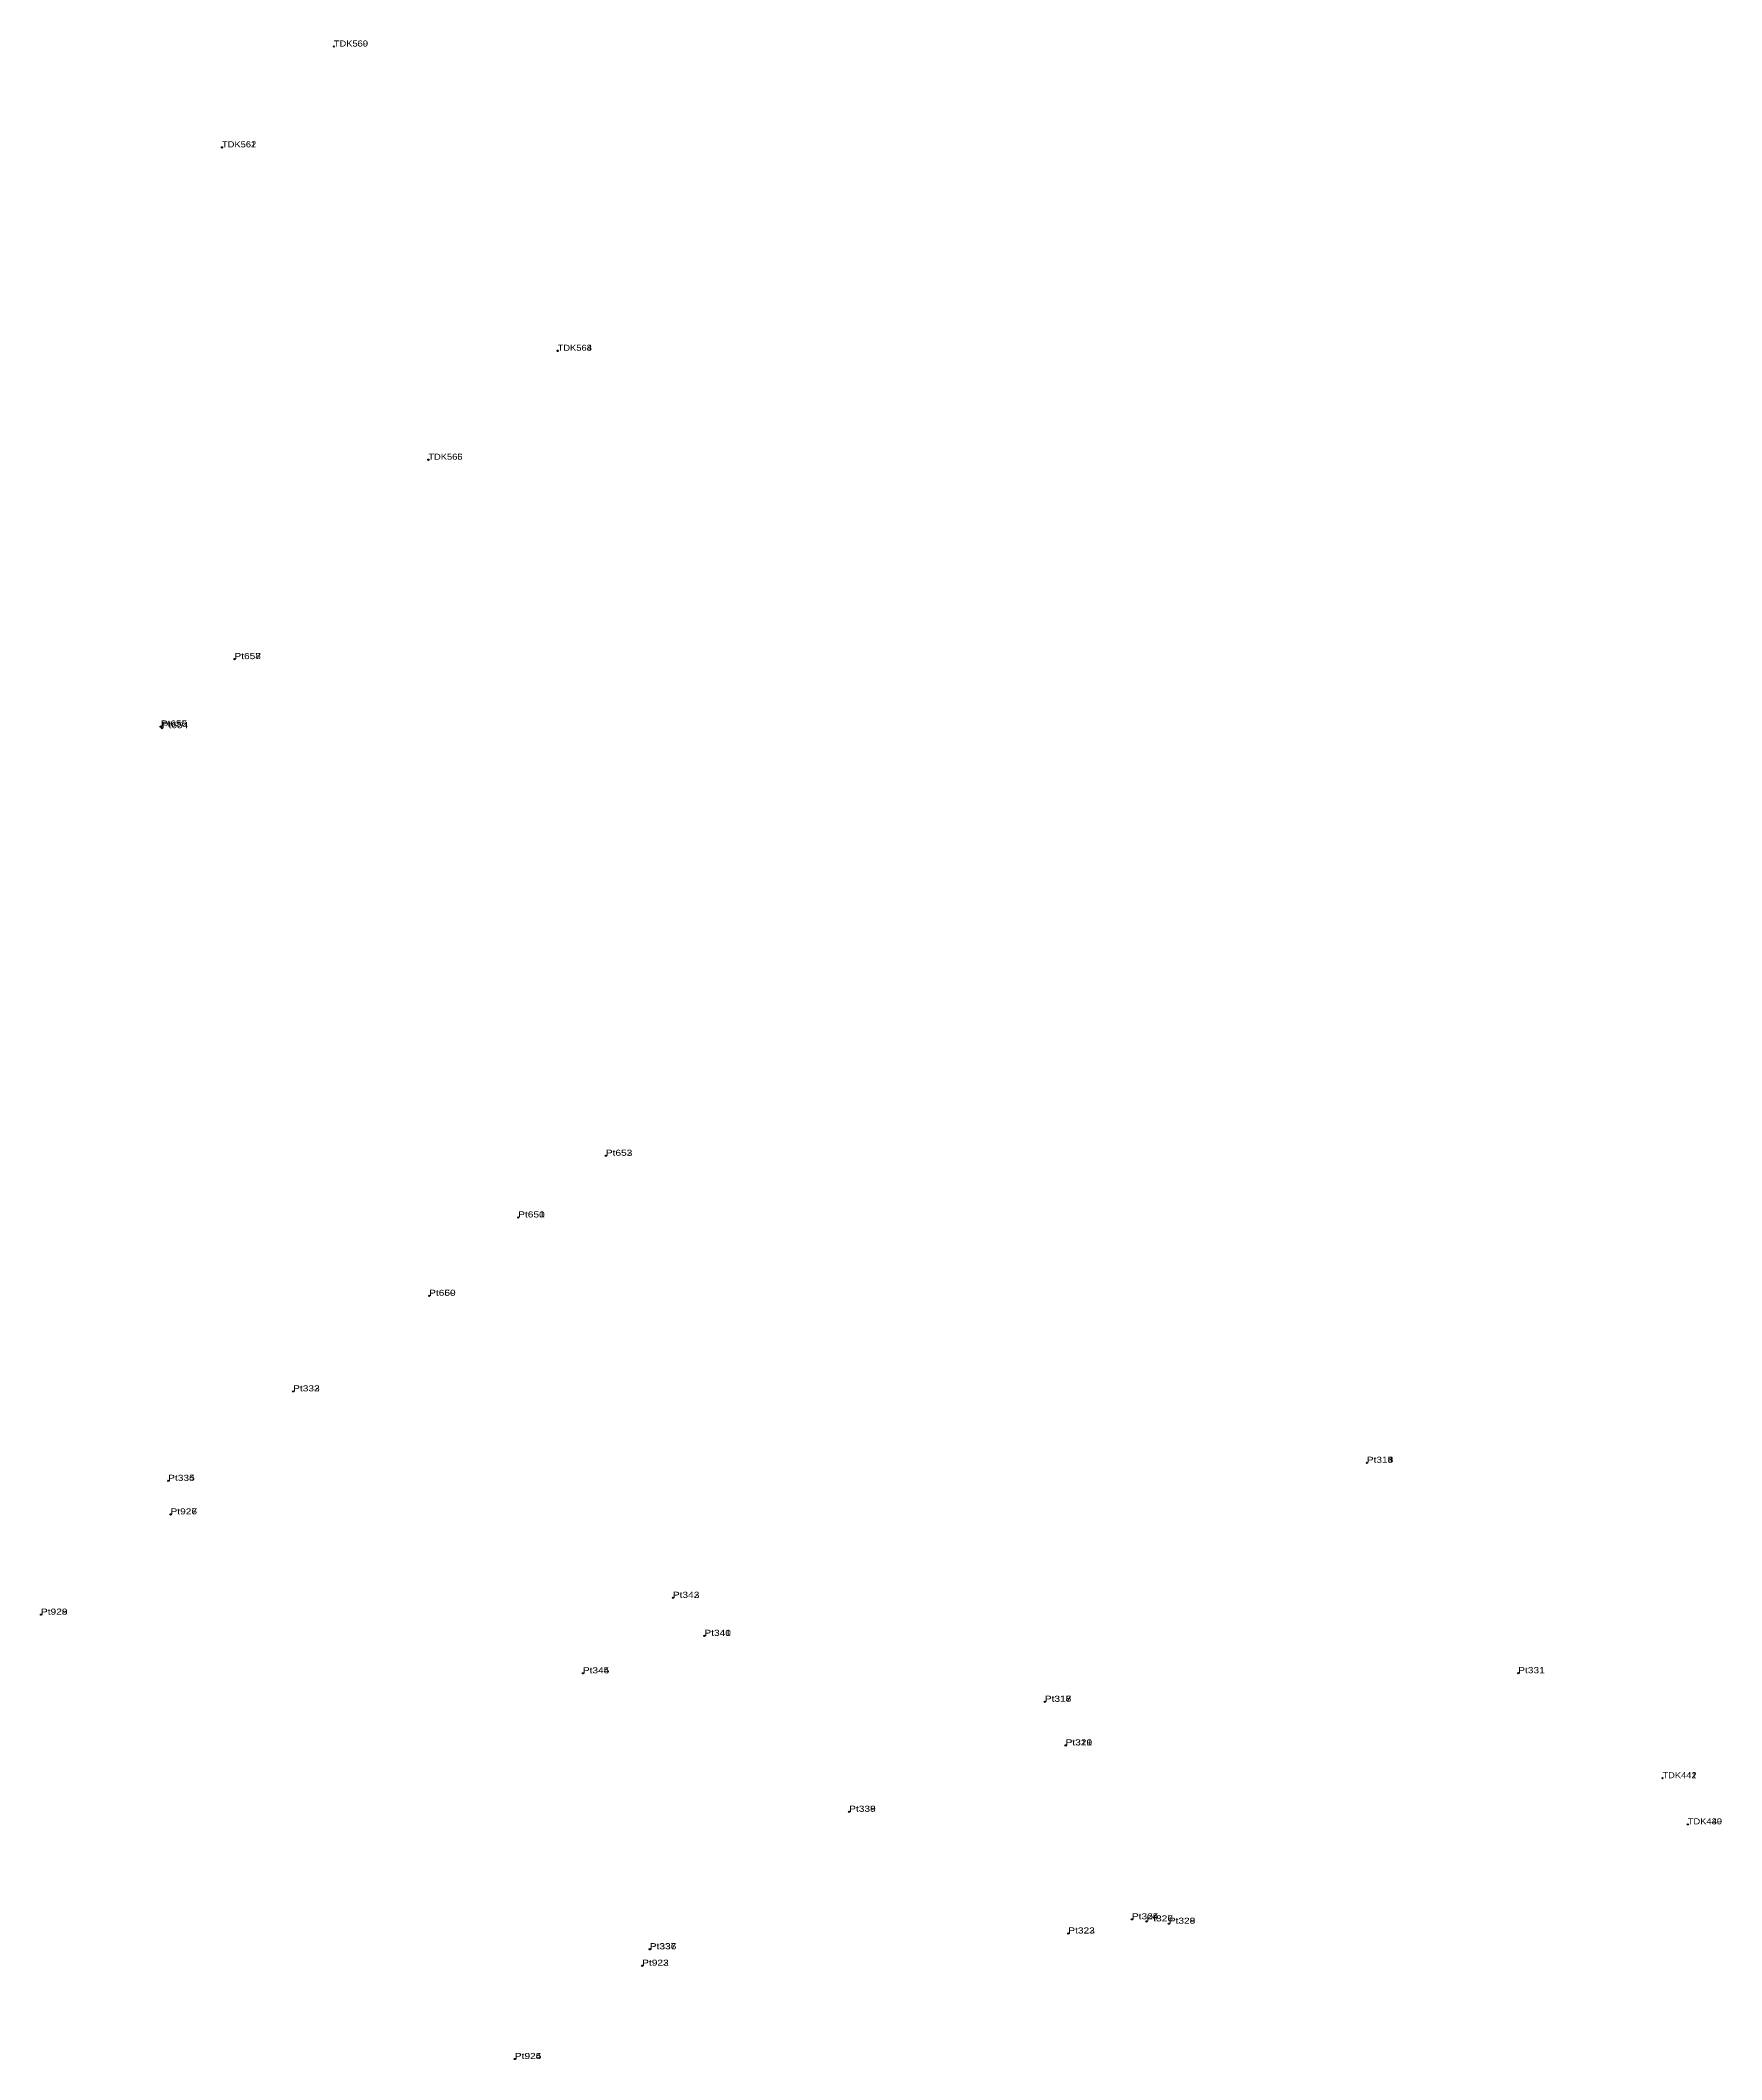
# Model space of a CAD drawing. Header units: metres. Extents: x 0 to 556047, y 0 to 1862493.
# Drawn here: x 549013 to 549513, y 1840854 to 1841454 of the extents above; entities that cross this region are included whole.
import ezdxf

# ---------------------------------------------------------------- set-up
doc = ezdxf.new("R2010")
doc.units = ezdxf.units.M
doc.header["$LTSCALE"] = 0.72
doc.header["$PDMODE"] = 32
doc.header["$PDSIZE"] = 0.36
doc.layers.add('12', color=7, linetype='Continuous')
doc.layers.add('7', color=7, linetype='Continuous')

msp = doc.modelspace()

# ---------------------------------------------------------------- texts
at = {"layer": '12'}
for s, width, p in [('TDK560', 1.15, (549100.3, 1841452.54)), ('TDK559', 1.15, (549100.31, 1841452.53)), ('TDK562', 1.15, (549067.07, 1841422.59)), ('TDK561', 1.15, (549067.07, 1841422.55)), ('TDK563', 1.15, (549166.81, 1841362.11)), ('TDK564', 1.15, (549166.82, 1841362.11)), ('TDK566', 1.15, (549128.39, 1841329.73)), ('TDK565', 1.15, (549128.4, 1841329.73)), ('Pt658', 1.25, (549070.77, 1841270.48)), ('Pt657', 1.25, (549070.77, 1841270.46)), ('Pt656', 1.25, (549048.86, 1841250.41)), ('Pt655', 1.25, (549048.89, 1841250.45)), ('Pt654', 1.25, (549049.17, 1841249.94)), ('Pt652', 1.25, (549181.13, 1841122.86)), ('Pt653', 1.25, (549181.15, 1841122.84)), ('Pt651', 1.25, (549155.1, 1841104.53)), ('Pt650', 1.25, (549155.1, 1841104.52)), ('Pt660', 1.25, (549128.63, 1841081.22)), ('Pt659', 1.25, (549128.64, 1841081.23)), ('Pt332', 1.25, (549088.22, 1841052.84)), ('Pt333', 1.25, (549088.23, 1841052.84)), ('Pt313', 1.25, (549407.27, 1841031.6)), ('Pt314', 1.25, (549407.27, 1841031.6)), ('Pt315', 1.25, (549407.27, 1841031.6)), ('Pt334', 1.25, (549051.09, 1841026.24)), ('Pt335', 1.25, (549051.1, 1841026.23)), ('Pt927', 1.25, (549051.78, 1841016.26)), ('Pt926', 1.25, (549051.79, 1841016.26)), ('Pt342', 1.25, (549201.05, 1840991.46)), ('Pt343', 1.25, (549201.06, 1840991.47)), ('Pt928', 1.25, (549013.28, 1840986.45)), ('Pt929', 1.25, (549013.29, 1840986.48)), ('Pt341', 1.25, (549210.43, 1840980.18)), ('Pt340', 1.25, (549210.43, 1840980.16)), ('Pt345', 1.25, (549174.3, 1840969.04)), ('Pt344', 1.25, (549174.32, 1840969.03)), ('Pt331', 1.25, (549452.28, 1840969.07)), ('Pt318', 1.25, (549311.57, 1840960.6)), ('Pt317', 1.25, (549311.59, 1840960.58)), ('Pt316', 1.25, (549311.6, 1840960.57)), ('Pt321', 1.25, (549317.75, 1840947.62)), ('Pt320', 1.25, (549317.77, 1840947.63)), ('Pt319', 1.25, (549317.79, 1840947.59)), ('TDK442', 1.15, (549495.12, 1840937.86)), ('TDK441', 1.15, (549495.12, 1840937.86)), ('Pt338', 1.25, (549253.46, 1840927.89)), ('Pt339', 1.25, (549253.46, 1840927.87)), ('TDK439', 1.15, (549502.66, 1840924.14)), ('TDK440', 1.15, (549502.66, 1840924.14)), ('Pt324', 1.25, (549337.47, 1840895.91)), ('Pt325', 1.25, (549337.49, 1840895.92)), ('Pt327', 1.25, (549341.8, 1840895.3)), ('Pt326', 1.25, (549341.81, 1840895.29)), ('Pt328', 1.25, (549348.43, 1840894.62)), ('Pt329', 1.25, (549348.44, 1840894.61)), ('Pt322', 1.25, (549318.57, 1840891.72)), ('Pt323', 1.25, (549318.57, 1840891.7)), ('Pt337', 1.25, (549194.18, 1840887.04)), ('Pt336', 1.25, (549194.23, 1840886.99)), ('Pt923', 1.25, (549191.93, 1840882.12)), ('Pt922', 1.25, (549191.96, 1840882.13)), ('Pt924', 1.25, (549154.09, 1840854.4)), ('Pt925', 1.25, (549154.12, 1840854.41))]:
    msp.add_text(s, height=1.8, dxfattribs=dict(at, width=width)).set_placement(p)

# ---------------------------------------------------------------- linework, layer by layer
at = {"layer": '7'}
for p in [(549100.3, 1841452.54), (549100.31, 1841452.53), (549067.07, 1841422.59), (549067.07, 1841422.55), (549166.81, 1841362.11), (549166.82, 1841362.11), (549128.39, 1841329.73), (549128.4, 1841329.73), (549070.77, 1841270.48), (549070.77, 1841270.46), (549048.86, 1841250.41), (549048.89, 1841250.45), (549049.17, 1841249.94), (549181.13, 1841122.86), (549181.15, 1841122.84), (549155.1, 1841104.53), (549155.1, 1841104.52), (549128.63, 1841081.22), (549128.64, 1841081.23), (549088.22, 1841052.84), (549088.23, 1841052.84), (549407.27, 1841031.6), (549051.09, 1841026.24), (549051.1, 1841026.23), (549051.78, 1841016.26), (549051.79, 1841016.26), (549013.28, 1840986.45), (549013.29, 1840986.48), (549201.05, 1840991.46), (549201.06, 1840991.47), (549210.43, 1840980.18), (549210.43, 1840980.16), (549174.3, 1840969.04), (549174.32, 1840969.03), (549452.28, 1840969.07), (549311.57, 1840960.6), (549311.59, 1840960.58), (549311.6, 1840960.57), (549317.75, 1840947.62), (549317.77, 1840947.63), (549317.79, 1840947.59), (549495.12, 1840937.86), (549253.46, 1840927.89), (549253.46, 1840927.87), (549502.66, 1840924.14), (549318.57, 1840891.72), (549318.57, 1840891.7), (549337.47, 1840895.91), (549337.49, 1840895.92), (549341.8, 1840895.3), (549341.81, 1840895.29), (549348.43, 1840894.62), (549348.44, 1840894.61), (549194.18, 1840887.04), (549194.23, 1840886.99), (549191.93, 1840882.12), (549191.96, 1840882.13), (549154.09, 1840854.4), (549154.12, 1840854.41)]:
    msp.add_point(p, dxfattribs=at)

msp.set_redraw_order([(e.dxf.handle, doc.entitydb.next_handle()) for e in msp.query("TEXT MTEXT ATTDEF DIMENSION ARC_DIMENSION")])  # texts and dimensions are drawn at this point

doc.saveas('drawing.dxf')
